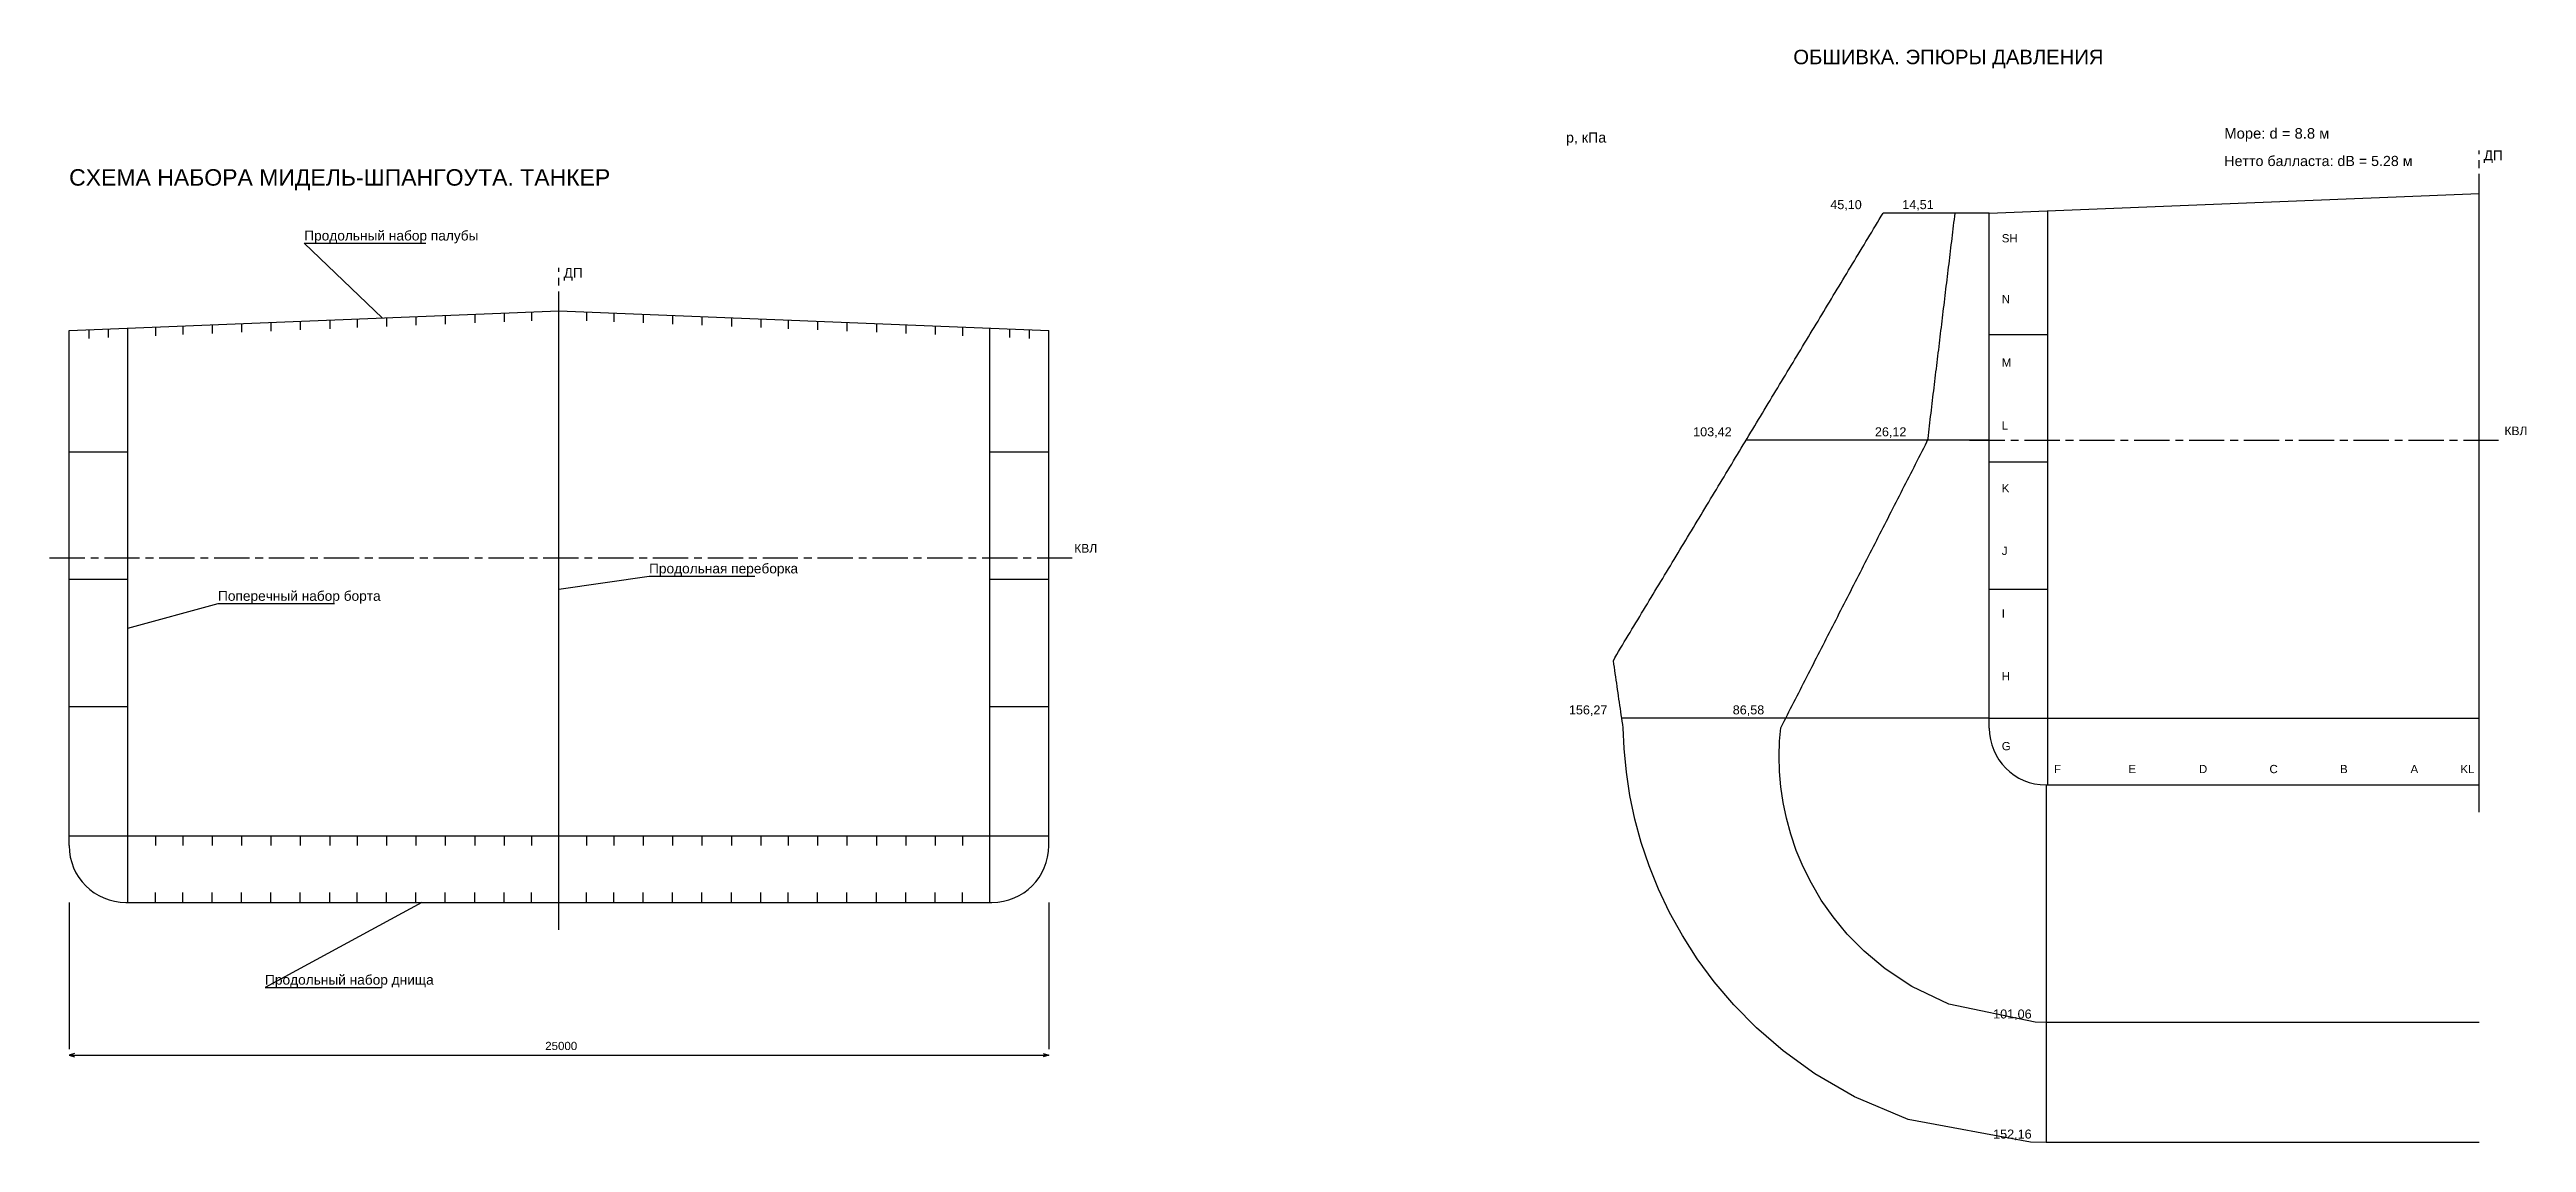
# Model space of a CAD drawing. Header units: millimetres. Extents: x -5500 to 145650, y -17240 to 192034.
# Drawn here: x -500 to 62711, y 26870 to 54776 of the extents above; entities that cross this region are included whole.
import ezdxf

# ---------------------------------------------------------------- set-up
doc = ezdxf.new("R2010")
doc.units = ezdxf.units.MM
doc.linetypes.add('AXIS22', pattern=[1400, 900, -150, 200, -150])
for name, color, linetype in [('01_CENTER', 30, 'AXIS22'), ('01_DIM', 2, 'Continuous'), ('01_HULL', 4, 'Continuous'), ('01_MEMBER', 7, 'Continuous'), ('01_SEAM', 7, 'Continuous'), ('01_TEXT', 7, 'Continuous'), ('02_CENTER', 30, 'AXIS22'), ('02_HULL', 4, 'Continuous'), ('02_NET', 6, 'Continuous'), ('02_SEA', 3, 'Continuous'), ('02_TEXT', 7, 'Continuous')]:
    doc.layers.add(name, color=color, linetype=linetype)
doc.styles.add('RU', font='arial.ttf')

msp = doc.modelspace()

# ---------------------------------------------------------------- texts
at = {"layer": '01_DIM', "style": 'RU'}
msp.add_text('25000', height=210, dxfattribs=at).set_placement((12150, 29230))
at = {"layer": '01_TEXT', "style": 'RU'}
for s, height, p in [('СХЕМА НАБОРА МИДЕЛЬ-ШПАНГОУТА. ТАНКЕР', 420, (0, 51300)), ('Продольный набор палубы', 250, (6000, 49900)), ('ДП', 250, (12620, 48950)), ('КВЛ', 220, (25650, 41930)), ('Продольная переборка', 250, (14800, 41400)), ('Поперечный набор борта', 250, (3800, 40700)), ('Продольный набор днища', 250, (5000, 30900))]:
    msp.add_text(s, height=height, dxfattribs=at).set_placement(p)
at = {"layer": '02_NET', "style": 'RU'}
for s, height, p in [('Нетто балласта: dB = 5.28 м', 260, (55000, 51800)), ('45,10', 230, (44944, 50700)), ('103,42', 230, (41445, 44900)), ('156,27', 230, (38274, 37800)), ('152,16', 230, (49100, 26970))]:
    msp.add_text(s, height=height, dxfattribs=at).set_placement(p)
at = {"layer": '02_SEA', "style": 'RU'}
for s, height, p in [('Море: d = 8.8 м', 270, (55000, 52500)), ('14,51', 230, (46780, 50700)), ('26,12', 230, (46083, 44900)), ('86,58', 230, (42455, 37800)), ('101,06', 230, (49100, 30036))]:
    msp.add_text(s, height=height, dxfattribs=at).set_placement(p)
at = {"layer": '02_TEXT', "style": 'RU'}
for s, height, p in [('ОБШИВКА. ЭПЮРЫ ДАВЛЕНИЯ', 370, (44000, 54400)), ('p, кПа', 260, (38200, 52400)), ('ДП', 250, (61620, 51950)), ('SH', 210, (49320, 49852)), ('N', 210, (49320, 48296)), ('M', 210, (49320, 46679)), ('L', 210, (49320, 45070)), ('КВЛ', 220, (62150, 44930)), ('K', 210, (49320, 43470)), ('J', 210, (49320, 41870)), ('I', 210, (49320, 40270)), ('H', 210, (49320, 38670)), ('G', 210, (49320, 36885)), ('F', 210, (50652, 36300)), ('E', 210, (52552, 36300)), ('D', 210, (54352, 36300)), ('C', 210, (56152, 36300)), ('B', 210, (57952, 36300)), ('A', 210, (59752, 36300)), ('KL', 210, (61026, 36300))]:
    msp.add_text(s, height=height, dxfattribs=at).set_placement(p)

# ---------------------------------------------------------------- linework, layer by layer
at = {"layer": '01_CENTER'}
for p, q in [((12500, 32300), (12500, 49200)), ((-500, 41800), (25600, 41800))]:
    msp.add_line(p, q, dxfattribs=at)
at = {"layer": '01_DIM'}
for p, q in [((0, 33000), (0, 29250)), ((25000, 33000), (25000, 29250)), ((0, 29100), (25000, 29100))]:
    msp.add_line(p, q, dxfattribs=at)
for points in [[(140, 29140), (0, 29100), (140, 29060)], [(24860, 29140), (25000, 29100), (24860, 29060)]]:
    msp.add_lwpolyline(points, dxfattribs=at)
at = {"layer": '01_HULL'}
for p, q in [((12500, 33000), (12500, 48100)), ((0, 34450), (0, 47600)), ((1500, 33000), (1500, 47660)), ((23500, 33000), (23500, 47660)), ((25000, 34450), (25000, 47600)), ((0, 44500), (1500, 44500)), ((23500, 44500), (25000, 44500)), ((0, 41250), (1500, 41250)), ((23500, 41250), (25000, 41250)), ((0, 38000), (1500, 38000)), ((23500, 38000), (25000, 38000)), ((0, 34700), (25000, 34700)), ((1450, 33000), (23550, 33000))]:
    msp.add_line(p, q, dxfattribs=at)
msp.add_lwpolyline([(0, 47600), (12500, 48100), (25000, 47600)], dxfattribs=at)
for centre, start, end in [((1450, 34450), 180, 270), ((23550, 34450), 270, 360)]:
    msp.add_arc(centre, 1450, start, end, dxfattribs=at)
at = {"layer": '01_MEMBER'}
for p, q in [((11100, 48044), (11100, 47824)), ((11800, 48072), (11800, 47852)), ((13200, 48072), (13200, 47852)), ((13900, 48044), (13900, 47824)), ((500, 47620), (500, 47400)), ((1000, 47640), (1000, 47420)), ((2200, 47688), (2200, 47468)), ((2900, 47716), (2900, 47496)), ((3650, 47746), (3650, 47526)), ((4400, 47776), (4400, 47556)), ((5150, 47806), (5150, 47586)), ((5900, 47836), (5900, 47616)), ((6650, 47866), (6650, 47646)), ((7350, 47894), (7350, 47674)), ((8100, 47924), (8100, 47704)), ((8850, 47954), (8850, 47734)), ((9600, 47984), (9600, 47764)), ((10350, 48014), (10350, 47794)), ((14650, 48014), (14650, 47794)), ((15400, 47984), (15400, 47764)), ((16150, 47954), (16150, 47734)), ((16900, 47924), (16900, 47704)), ((17650, 47894), (17650, 47674)), ((18350, 47866), (18350, 47646)), ((19100, 47836), (19100, 47616)), ((19850, 47806), (19850, 47586)), ((20600, 47776), (20600, 47556)), ((21350, 47746), (21350, 47526)), ((22100, 47716), (22100, 47496)), ((22800, 47688), (22800, 47468)), ((24000, 47640), (24000, 47420)), ((24500, 47620), (24500, 47400)), ((2200, 34700), (2200, 34450)), ((2900, 34700), (2900, 34450)), ((3650, 34700), (3650, 34450)), ((4400, 34700), (4400, 34450)), ((5150, 34700), (5150, 34450)), ((5900, 34700), (5900, 34450)), ((6650, 34700), (6650, 34450)), ((7350, 34700), (7350, 34450)), ((8100, 34700), (8100, 34450)), ((8850, 34700), (8850, 34450)), ((9600, 34700), (9600, 34450)), ((10350, 34700), (10350, 34450)), ((11100, 34700), (11100, 34450)), ((11800, 34700), (11800, 34450)), ((13200, 34700), (13200, 34450)), ((13900, 34700), (13900, 34450)), ((14650, 34700), (14650, 34450)), ((15400, 34700), (15400, 34450)), ((16150, 34700), (16150, 34450)), ((16900, 34700), (16900, 34450)), ((17650, 34700), (17650, 34450)), ((18350, 34700), (18350, 34450)), ((19100, 34700), (19100, 34450)), ((19850, 34700), (19850, 34450)), ((20600, 34700), (20600, 34450)), ((21350, 34700), (21350, 34450)), ((22100, 34700), (22100, 34450)), ((22800, 34700), (22800, 34450)), ((2200, 33000), (2200, 33250)), ((2900, 33000), (2900, 33250)), ((3650, 33000), (3650, 33250)), ((4400, 33000), (4400, 33250)), ((5150, 33000), (5150, 33250)), ((5900, 33000), (5900, 33250)), ((6650, 33000), (6650, 33250)), ((7350, 33000), (7350, 33250)), ((8100, 33000), (8100, 33250)), ((8850, 33000), (8850, 33250)), ((9600, 33000), (9600, 33250)), ((10350, 33000), (10350, 33250)), ((11100, 33000), (11100, 33250)), ((11800, 33000), (11800, 33250)), ((13200, 33000), (13200, 33250)), ((13900, 33000), (13900, 33250)), ((14650, 33000), (14650, 33250)), ((15400, 33000), (15400, 33250)), ((16150, 33000), (16150, 33250)), ((16900, 33000), (16900, 33250)), ((17650, 33000), (17650, 33250)), ((18350, 33000), (18350, 33250)), ((19100, 33000), (19100, 33250)), ((19850, 33000), (19850, 33250)), ((20600, 33000), (20600, 33250)), ((21350, 33000), (21350, 33250)), ((22100, 33000), (22100, 33250)), ((22800, 33000), (22800, 33250))]:
    msp.add_line(p, q, dxfattribs=at)
at = {"layer": '01_SEAM'}
for points in [[(8000, 47920), (6000, 49830), (9105, 49830)], [(12500, 41000), (14800, 41330), (17500, 41330)], [(1500, 40000), (3800, 40630), (6770, 40630)], [(9000, 33000), (5000, 30830), (7970, 30830)]]:
    msp.add_lwpolyline(points, dxfattribs=at)
at = {"layer": '02_CENTER'}
for p, q in [((61500, 35300), (61500, 52200)), ((48500, 44800), (62100, 44800))]:
    msp.add_line(p, q, dxfattribs=at)
at = {"layer": '02_HULL'}
for p, q in [((49000, 37450), (49000, 50600)), ((50500, 36000), (50500, 50660)), ((61500, 36000), (61500, 51100)), ((49000, 47500), (50500, 47500)), ((49000, 44250), (50500, 44250)), ((49000, 41000), (50500, 41000)), ((49000, 37700), (61500, 37700)), ((50450, 36000), (61500, 36000))]:
    msp.add_line(p, q, dxfattribs=at)
msp.add_lwpolyline([(49000, 50600), (61500, 51100)], dxfattribs=at)
msp.add_arc((50450, 37450), 1450, 180, 270, dxfattribs=at)
at = {"layer": '02_NET'}
for p, q in [((49000, 50600), (46294, 50600)), ((49000, 44800), (42795, 44800)), ((49000, 37700), (39624, 37700)), ((50450, 36000), (50450, 26870))]:
    msp.add_line(p, q, dxfattribs=at)
msp.add_lwpolyline([(61500, 26870), (50450, 26870), (50057, 26877), (46936, 27458), (45563, 28040), (44553, 28623), (43742, 29208), (43063, 29794), (42483, 30381), (41983, 30970), (41548, 31560), (41171, 32151), (40843, 32743), (40562, 33337), (40322, 33932), (40122, 34529), (39959, 35127), (39833, 35726), (39741, 36326), (39683, 36928), (39658, 37461), (39646, 37542), (39635, 37623), (39623, 37704), (39611, 37785), (39599, 37866), (39588, 37948), (39576, 38029), (39564, 38110), (39552, 38191), (39541, 38272), (39529, 38353), (39517, 38434), (39505, 38515), (39493, 38596), (39482, 38677), (39470, 38759), (39458, 38840), (39446, 38921), (39435, 39002), (39423, 39083), (39411, 39164), (39444, 39245), (39493, 39326), (39542, 39407), (39591, 39489), (39639, 39570), (39688, 39651), (39737, 39732), (39786, 39813), (39835, 39894), (39884, 39975), (39933, 40056), (39982, 40137), (40031, 40218), (40080, 40300), (40129, 40381), (40178, 40462), (40227, 40543), (40276, 40624), (40325, 40705), (40373, 40786), (40422, 40867), (40471, 40948), (40520, 41030), (40569, 41111), (40618, 41192), (40667, 41273), (40716, 41354), (40765, 41435), (40814, 41516), (40863, 41597), (40912, 41678), (40961, 41759), (41010, 41841), (41059, 41922), (41107, 42003), (41156, 42084), (41205, 42165), (41254, 42246), (41303, 42327), (41352, 42408), (41401, 42489), (41450, 42571), (41499, 42652), (41548, 42733), (41597, 42814), (41646, 42895), (41695, 42976), (41744, 43057), (41793, 43138), (41841, 43219), (41890, 43300), (41939, 43382), (41988, 43463), (42037, 43544), (42086, 43625), (42135, 43706), (42184, 43787), (42233, 43868), (42282, 43949), (42331, 44030), (42380, 44112), (42429, 44193), (42478, 44274), (42526, 44355), (42575, 44436), (42624, 44517), (42673, 44598), (42722, 44679), (42771, 44760), (42820, 44842), (42869, 44923), (42918, 45004), (42967, 45085), (43016, 45166), (43065, 45247), (43114, 45328), (43163, 45409), (43212, 45490), (43260, 45571), (43309, 45653), (43358, 45734), (43407, 45815), (43456, 45896), (43505, 45977), (43554, 46058), (43603, 46139), (43652, 46220), (43701, 46301), (43750, 46383), (43799, 46464), (43848, 46545), (43897, 46626), (43946, 46707), (43994, 46788), (44043, 46869), (44092, 46950), (44141, 47031), (44190, 47112), (44239, 47194), (44288, 47275), (44337, 47356), (44386, 47437), (44435, 47518), (44484, 47599), (44533, 47680), (44582, 47761), (44631, 47842), (44680, 47924), (44728, 48005), (44777, 48086), (44826, 48167), (44875, 48248), (44924, 48329), (44973, 48410), (45022, 48491), (45071, 48572), (45120, 48653), (45169, 48735), (45218, 48816), (45267, 48897), (45316, 48978), (45365, 49059), (45413, 49140), (45462, 49221), (45511, 49302), (45560, 49383), (45609, 49465), (45658, 49546), (45707, 49627), (45756, 49708), (45805, 49789), (45854, 49870), (45903, 49951), (45952, 50032), (46001, 50113), (46050, 50194), (46099, 50276), (46147, 50357), (46196, 50438), (46245, 50519), (46294, 50600)], dxfattribs=at)
at = {"layer": '02_SEA'}
for p, q in [((49000, 50600), (48130, 50600)), ((49000, 44800), (47433, 44800)), ((49000, 37700), (43805, 37700)), ((50450, 36000), (50450, 29936))]:
    msp.add_line(p, q, dxfattribs=at)
msp.add_lwpolyline([(61500, 29936), (50450, 29936), (50171, 29942), (47971, 30401), (47025, 30856), (46345, 31306), (45812, 31752), (45377, 32192), (45016, 32629), (44714, 33060), (44461, 33487), (44250, 33909), (44075, 34327), (43934, 34740), (43823, 35148), (43739, 35552), (43681, 35951), (43648, 36345), (43637, 36735), (43649, 37120), (43683, 37461), (43724, 37542), (43766, 37623), (43807, 37704), (43849, 37785), (43890, 37866), (43931, 37948), (43973, 38029), (44014, 38110), (44056, 38191), (44097, 38272), (44139, 38353), (44180, 38434), (44222, 38515), (44263, 38596), (44304, 38677), (44346, 38759), (44387, 38840), (44429, 38921), (44470, 39002), (44512, 39083), (44553, 39164), (44595, 39245), (44636, 39326), (44677, 39407), (44719, 39489), (44760, 39570), (44802, 39651), (44843, 39732), (44885, 39813), (44926, 39894), (44967, 39975), (45009, 40056), (45050, 40137), (45092, 40218), (45133, 40300), (45175, 40381), (45216, 40462), (45258, 40543), (45299, 40624), (45340, 40705), (45382, 40786), (45423, 40867), (45465, 40948), (45506, 41030), (45548, 41111), (45589, 41192), (45631, 41273), (45672, 41354), (45713, 41435), (45755, 41516), (45796, 41597), (45838, 41678), (45879, 41759), (45921, 41841), (45962, 41922), (46003, 42003), (46045, 42084), (46086, 42165), (46128, 42246), (46169, 42327), (46211, 42408), (46252, 42489), (46294, 42571), (46335, 42652), (46376, 42733), (46418, 42814), (46459, 42895), (46501, 42976), (46542, 43057), (46584, 43138), (46625, 43219), (46667, 43300), (46708, 43382), (46749, 43463), (46791, 43544), (46832, 43625), (46874, 43706), (46915, 43787), (46957, 43868), (46998, 43949), (47040, 44030), (47081, 44112), (47122, 44193), (47164, 44274), (47205, 44355), (47247, 44436), (47288, 44517), (47330, 44598), (47371, 44679), (47412, 44760), (47438, 44842), (47447, 44923), (47457, 45004), (47467, 45085), (47477, 45166), (47486, 45247), (47496, 45328), (47506, 45409), (47516, 45490), (47525, 45571), (47535, 45653), (47545, 45734), (47555, 45815), (47564, 45896), (47574, 45977), (47584, 46058), (47594, 46139), (47603, 46220), (47613, 46301), (47623, 46383), (47633, 46464), (47642, 46545), (47652, 46626), (47662, 46707), (47672, 46788), (47681, 46869), (47691, 46950), (47701, 47031), (47711, 47112), (47720, 47194), (47730, 47275), (47740, 47356), (47750, 47437), (47759, 47518), (47769, 47599), (47779, 47680), (47789, 47761), (47798, 47842), (47808, 47924), (47818, 48005), (47827, 48086), (47837, 48167), (47847, 48248), (47857, 48329), (47866, 48410), (47876, 48491), (47886, 48572), (47896, 48653), (47905, 48735), (47915, 48816), (47925, 48897), (47935, 48978), (47944, 49059), (47954, 49140), (47964, 49221), (47974, 49302), (47983, 49383), (47993, 49465), (48003, 49546), (48013, 49627), (48022, 49708), (48032, 49789), (48042, 49870), (48052, 49951), (48061, 50032), (48071, 50113), (48081, 50194), (48091, 50276), (48100, 50357), (48110, 50438), (48120, 50519), (48130, 50600)], dxfattribs=at)

msp.set_redraw_order([(e.dxf.handle, doc.entitydb.next_handle()) for e in msp.query("TEXT MTEXT ATTDEF DIMENSION ARC_DIMENSION")])  # texts and dimensions are drawn at this point

doc.saveas('drawing.dxf')
